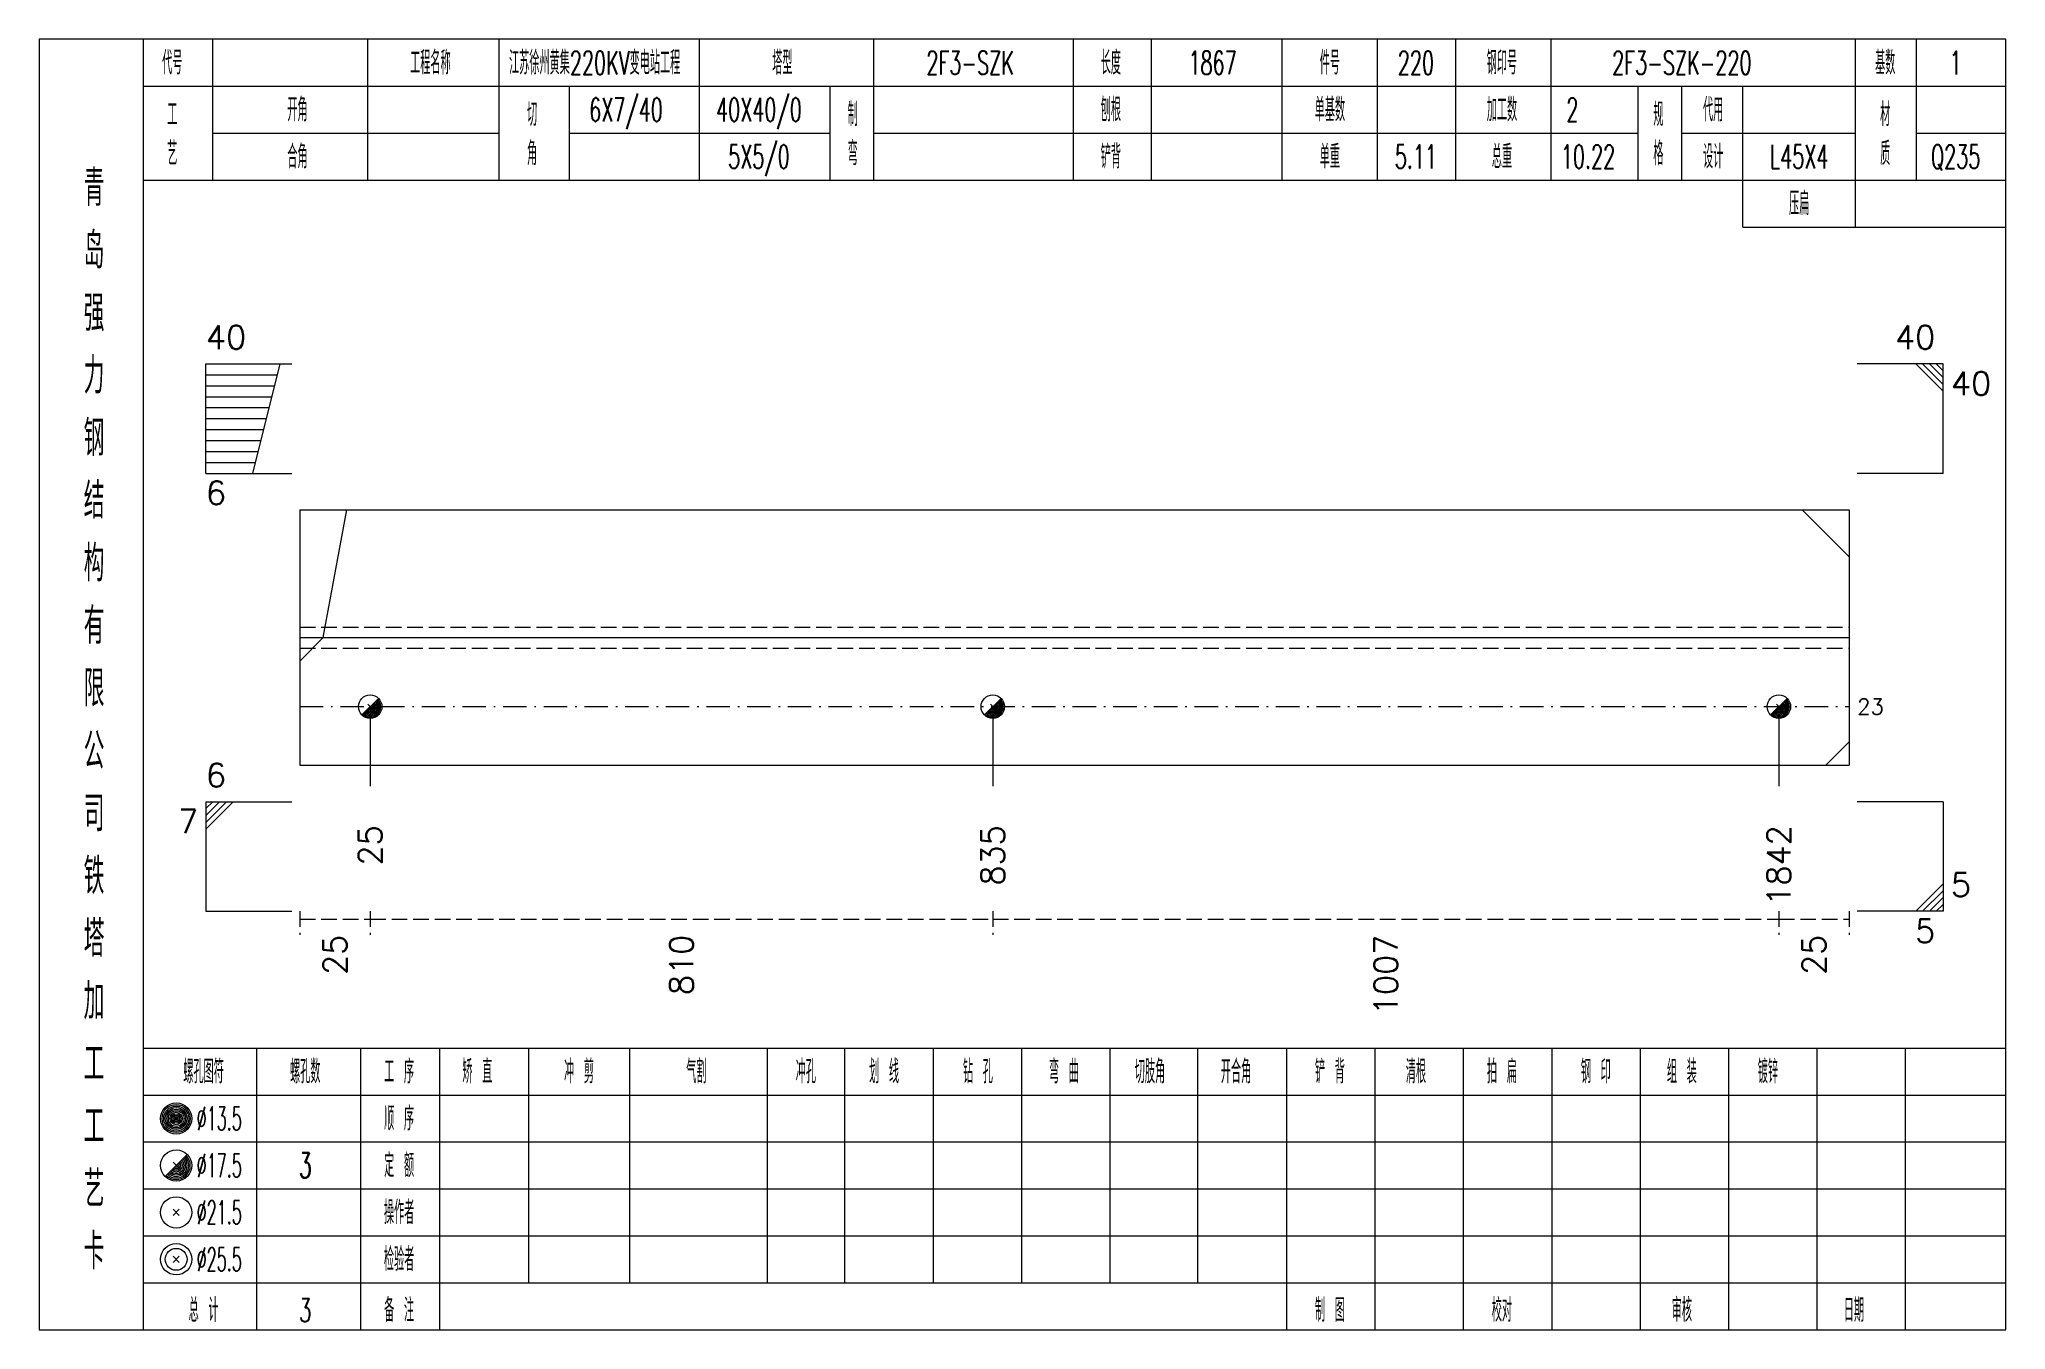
# Model space of a CAD drawing. Extents: x 0 to 4623, y -1159 to 4890.
# Drawn here: x 4359.6 to 4611, y 3600 to 3765 of the extents above; entities that cross this region are included whole.
import ezdxf
from ezdxf.enums import TextEntityAlignment as Align

# ---------------------------------------------------------------- set-up
doc = ezdxf.new("R2010")
doc.units = 0
doc.header["$MEASUREMENT"] = 0
doc.linetypes.add('一点画线', pattern=[5.2, 3, -1, 0.2, -1])
doc.linetypes.add('虚线', pattern=[2.75, 2, -0.75])
doc.layers.get('0').update_dxf_attribs({"linetype": 'CONTINUOUS', "lineweight": 25})
for name, color, linetype, lineweight in [('1', 7, 'CONTINUOUS', 25), ('4', 7, 'CONTINUOUS', 25), ('5', 7, 'CONTINUOUS', 25)]:
    doc.layers.add(name, color=color, linetype=linetype, lineweight=lineweight)
doc.styles.get("Standard").update_dxf_attribs({"font": 'simplex.shx', "width": 0.7, "height": 3, "bigfont": 'gbhzfs.shx'})

msp = doc.modelspace()

# ---------------------------------------------------------------- texts
at = {"color": 7, "linetype": 'Continuous', "lineweight": 13}
for s, p in [('40', (4380.9, 3724.5)), ('6', (4380.9, 3668.5)), ('5', (4604, 3654.5))]:
    msp.add_text(s, height=3, dxfattribs=at).set_placement(p, align=Align.BOTTOM_LEFT)
msp.add_text('40', height=3, dxfattribs=at).set_placement((4602, 3724.5), align=Align.BOTTOM_RIGHT)
for s, p in [('40', (4604, 3722.5)), ('6', (4380.9, 3708.5))]:
    msp.add_text(s, height=3, dxfattribs=at).set_placement(p, align=Align.TOP_LEFT)
msp.add_text('23', height=2, dxfattribs=at).set_placement((4592, 3679.667), align=Align.MIDDLE_LEFT)
for s, p in [('7', (4379.9, 3666.5)), ('5', (4602, 3652.5))]:
    msp.add_text(s, height=3, dxfattribs=at).set_placement(p, align=Align.TOP_RIGHT)
at = {"color": 8, "linetype": 'Continuous', "lineweight": 9}
for s, p in [('25', (4397.4, 3650.5)), ('810', (4441.699, 3650.5)), ('1007', (4531.749, 3650.5)), ('25', (4586.5, 3650.5))]:
    msp.add_text(s, height=3, rotation=90, dxfattribs=at).set_placement(p, align=Align.MIDDLE_RIGHT)
at = {"layer": '1', "color": 7, "linetype": 'Continuous', "lineweight": 13}
for s, p in [('25', (4401.9, 3664.5)), ('835', (4481.499, 3664.5)), ('1842', (4582, 3664.5))]:
    msp.add_text(s, height=3, rotation=90, dxfattribs=at).set_placement(p, align=Align.MIDDLE_RIGHT)
at = {"layer": '4', "color": 1, "linetype": 'Continuous', "lineweight": 13}
for s, height, width, p in [('代号', 3, 0.6, (4376.6, 3762)), ('工程名称', 3, 0.6, (4409.6, 3762)), ('江苏徐州黄集220KV变电站工程', 3, 0.6, (4430.6, 3762)), ('塔型', 3, 0.6, (4454.6, 3762)), ('2F3-SZK', 3, 0.6, (4478.6, 3762)), ('长度', 3, 0.6, (4496.6, 3762)), ('1867', 3, 0.6, (4509.6, 3762)), ('件号', 3, 0.6, (4524.6, 3762)), ('220', 3, 0.6, (4535.6, 3762)), ('钢印号', 3, 0.6, (4546.6, 3762)), ('2F3-SZK-220', 3, 0.6, (4569.6, 3762)), ('基数', 3, 0.6, (4595.6, 3762)), ('1', 3, 0.6, (4604.6, 3762)), ('工', 3, 0.6, (4376.6, 3755.4)), ('开角', 3, 0.6, (4392.6, 3756)), ('切', 3, 0.6, (4422.6, 3755.4)), ('6X7/40', 3, 0.6, (4434.6, 3756)), ('40X40/0', 3, 0.6, (4451.6, 3756)), ('制', 3, 0.6, (4463.6, 3755.4)), ('刨根', 3, 0.6, (4496.6, 3756)), ('单基数', 3, 0.6, (4524.6, 3756)), ('加工数', 3, 0.6, (4546.6, 3756)), ('2', 3, 0.6, (4555.6, 3756)), ('规', 3, 0.6, (4566.6, 3755.4)), ('代用', 3, 0.6, (4573.6, 3756)), ('材', 3, 0.6, (4595.6, 3755.4)), ('艺', 3, 0.6, (4376.6, 3750.4)), ('合角', 3, 0.6, (4392.6, 3750)), ('角', 3, 0.6, (4422.6, 3750.4)), ('5X5/0', 3, 0.6, (4451.6, 3750)), ('弯', 3, 0.6, (4463.6, 3750.4)), ('铲背', 3, 0.6, (4496.6, 3750)), ('单重', 3, 0.6, (4524.6, 3750)), ('5.11', 3, 0.6, (4535.6, 3750)), ('总重', 3, 0.6, (4546.6, 3750)), ('10.22', 3, 0.6, (4557.6, 3750)), ('格', 3, 0.6, (4566.6, 3750.4)), ('设计', 3, 0.6, (4573.6, 3750)), ('L45X4', 3, 0.6, (4584.6, 3750)), ('质', 3, 0.6, (4595.6, 3750.4)), ('Q235', 3, 0.6, (4604.6, 3750)), ('青', 4.6, 0.8, (4366.6, 3746)), ('压扁', 3, 0.6, (4584.6, 3744)), ('岛', 4.6, 0.8, (4366.6, 3738)), ('强', 4.6, 0.8, (4366.6, 3730)), ('力', 4.6, 0.8, (4366.6, 3722)), ('钢', 4.6, 0.8, (4366.6, 3714)), ('结', 4.6, 0.8, (4366.6, 3706)), ('构', 4.6, 0.8, (4366.6, 3698)), ('有', 4.6, 0.8, (4366.6, 3690)), ('限', 4.6, 0.8, (4366.6, 3682)), ('公', 4.6, 0.8, (4366.6, 3674)), ('司', 4.6, 0.8, (4366.6, 3666)), ('铁', 4.6, 0.8, (4366.6, 3658)), ('塔', 4.6, 0.8, (4366.6, 3650)), ('加', 4.6, 0.8, (4366.6, 3642)), ('工', 4.6, 0.8, (4366.6, 3634)), ('螺孔图符', 3, 0.6, (4380.6, 3633)), ('螺孔数', 3, 0.6, (4393.6, 3633)), ('工 序', 3, 0.6, (4405.6, 3633)), ('矫 直', 3, 0.6, (4415.6, 3633)), ('冲 剪', 3, 0.6, (4428.6, 3633)), ('气割', 3, 0.6, (4443.6, 3633)), ('冲孔', 3, 0.6, (4457.6, 3633)), ('划 线', 3, 0.6, (4467.6, 3633)), ('钻 孔', 3, 0.6, (4479.6, 3633)), ('弯 曲', 3, 0.6, (4490.6, 3633)), ('切肢角', 3, 0.6, (4501.6, 3633)), ('开合角', 3, 0.6, (4512.6, 3633)), ('铲 背', 3, 0.6, (4524.6, 3633)), ('清根', 3, 0.6, (4535.6, 3633)), ('拍 扁', 3, 0.6, (4546.6, 3633)), ('钢 印', 3, 0.6, (4558.6, 3633)), ('组 装', 3, 0.6, (4569.6, 3633)), ('镀锌', 3, 0.6, (4580.6, 3633)), ('工', 4.6, 0.8, (4366.6, 3626)), ('%%C13.5', 3, 0.5, (4382.6, 3627)), ('顺 序', 3, 0.6, (4405.6, 3627)), ('定 额', 3, 0.6, (4405.6, 3621)), ('艺', 4.6, 0.8, (4366.6, 3618)), ('%%C17.5', 3, 0.5, (4382.6, 3621)), ('3', 3.2, 0.6, (4393.6, 3621)), ('%%C21.5', 3, 0.5, (4382.6, 3615)), ('操作者', 3, 0.6, (4405.6, 3615)), ('卡', 4.6, 0.8, (4366.6, 3610)), ('%%C25.5', 3, 0.5, (4382.6, 3609)), ('检验者', 3, 0.6, (4405.6, 3609)), ('总 计', 3, 0.6, (4380.6, 3602.5)), ('3', 3, 0.6, (4393.6, 3602.5)), ('备 注', 3, 0.6, (4405.6, 3602.5)), ('制 图', 3, 0.6, (4524.6, 3602.5)), ('校对', 3, 0.6, (4546.6, 3602.5)), ('审核', 3, 0.6, (4569.6, 3602.5)), ('日期', 3, 0.6, (4591.6, 3602.5))]:
    msp.add_text(s, height=height, dxfattribs=dict(at, width=width)).set_placement(p, align=Align.MIDDLE_CENTER)

# ---------------------------------------------------------------- blocks, each defined once
blk = doc.blocks.new('孔17.5')
at = {"layer": '5', "color": 7, "linetype": 'Continuous', "lineweight": 13}
for p, q in [((-0.707, -0.707), (0.707, 0.707)), ((-0.2, 0.2), (0.2, -0.2))]:
    blk.add_line(p, q, dxfattribs=at)
blk.add_circle((0, 0), 1, dxfattribs=at)
for radius in [0.9, 0.8, 0.7, 0.6, 0.5, 0.4, 0.3, 0.2, 0.1]:
    blk.add_arc((0, 0), radius, 225, 45, dxfattribs=at)

# ---------------------------------------------------------------- linework, layer by layer
at = {"color": 7, "linetype": 'Continuous', "lineweight": 13}
for p, q in [((4380.9, 3723.5), (4391.9, 3723.5)), ((4380.9, 3709.5), (4380.9, 3723.5)), ((4386.9, 3709.5), (4390.4, 3723.5)), ((4603, 3723.5), (4592, 3723.5)), ((4599.5, 3723.5), (4603, 3720)), ((4600.375, 3723.5), (4603, 3720.875)), ((4601.25, 3723.5), (4603, 3721.75)), ((4602.125, 3723.5), (4603, 3722.625)), ((4603, 3709.5), (4603, 3723.5)), ((4380.9, 3722.1), (4390.05, 3722.1)), ((4380.9, 3720.7), (4389.7, 3720.7)), ((4380.9, 3719.3), (4389.35, 3719.3)), ((4380.9, 3717.9), (4389, 3717.9)), ((4380.9, 3716.5), (4388.65, 3716.5)), ((4380.9, 3715.1), (4388.3, 3715.1)), ((4380.9, 3713.7), (4387.95, 3713.7)), ((4380.9, 3712.3), (4387.6, 3712.3)), ((4380.9, 3710.9), (4387.25, 3710.9)), ((4380.9, 3709.5), (4391.9, 3709.5)), ((4603, 3709.5), (4592, 3709.5)), ((4395.9, 3688.5), (4398.9, 3704.833)), ((4591, 3698.833), (4585, 3704.833)), ((4392.9, 3685.5), (4395.9, 3688.5)), ((4401.9, 3679.667), (4401.9, 3669.5)), ((4481.499, 3679.667), (4481.499, 3669.5)), ((4582, 3679.667), (4582, 3669.5)), ((4591, 3675.167), (4588, 3672.167)), ((4380.9, 3667.5), (4391.9, 3667.5)), ((4380.9, 3667.5), (4380.9, 3653.5)), ((4381.775, 3667.5), (4380.9, 3666.625)), ((4382.65, 3667.5), (4380.9, 3665.75)), ((4383.525, 3667.5), (4380.9, 3664.875)), ((4384.4, 3667.5), (4380.9, 3664)), ((4603, 3667.5), (4592, 3667.5)), ((4603, 3667.5), (4603, 3653.5)), ((4599.5, 3653.5), (4603, 3657)), ((4600.375, 3653.5), (4603, 3656.125)), ((4380.9, 3653.5), (4391.9, 3653.5)), ((4603, 3653.5), (4592, 3653.5)), ((4601.25, 3653.5), (4603, 3655.25)), ((4602.125, 3653.5), (4603, 3654.375))]:
    msp.add_line(p, q, dxfattribs=at)
at = {"color": 7, "linetype": 'Continuous', "lineweight": 18}
for p, q in [((4392.9, 3704.833), (4392.9, 3672.167)), ((4392.9, 3704.833), (4591, 3704.833)), ((4591, 3704.833), (4591, 3672.167)), ((4392.9, 3688.5), (4591, 3688.5))]:
    msp.add_line(p, q, dxfattribs=at)
at = {"color": 1, "linetype": '虚线', "lineweight": 18}
for p, q in [((4392.9, 3689.833), (4591, 3689.833)), ((4392.9, 3687.167), (4591, 3687.167))]:
    msp.add_line(p, q, dxfattribs=at)
at = {"color": 3, "linetype": '一点画线', "lineweight": 13}
msp.add_line((4392.9, 3679.667), (4591, 3679.667), dxfattribs=at)
at = {"color": 8, "linetype": '虚线', "lineweight": 9}
for p, q in [((4392.9, 3653.5), (4392.9, 3650.5)), ((4401.9, 3653.5), (4401.9, 3650.5)), ((4401.9, 3653.5), (4401.9, 3650.5)), ((4481.499, 3653.5), (4481.499, 3650.5)), ((4481.499, 3653.5), (4481.499, 3650.5)), ((4582, 3653.5), (4582, 3650.5)), ((4582, 3653.5), (4582, 3650.5)), ((4591, 3653.5), (4591, 3650.5)), ((4392.9, 3652.5), (4401.9, 3652.5)), ((4401.9, 3652.5), (4481.499, 3652.5)), ((4481.499, 3652.5), (4582, 3652.5)), ((4582, 3652.5), (4591, 3652.5))]:
    msp.add_line(p, q, dxfattribs=at)
at = {"layer": '1', "color": 7, "linetype": 'Continuous', "lineweight": 18}
msp.add_line((4392.9, 3672.167), (4591, 3672.167), dxfattribs=at)
at = {"layer": '4', "color": 1, "linetype": 'Continuous', "lineweight": 18}
for p, q in [((4372.9, 3600), (4372.9, 3765)), ((4381.8, 3747), (4381.8, 3765)), ((4401.6, 3747), (4401.6, 3765)), ((4418.4, 3747), (4418.4, 3765)), ((4444, 3747), (4444, 3765)), ((4466.3, 3747), (4466.3, 3765)), ((4491.8, 3747), (4491.8, 3765)), ((4501.8, 3747), (4501.8, 3765)), ((4518.5, 3747), (4518.5, 3765)), ((4530.7, 3747), (4530.7, 3765)), ((4540.7, 3747), (4540.7, 3765)), ((4552.9, 3747), (4552.9, 3765)), ((4591.8, 3741), (4591.8, 3765)), ((4599.6, 3747), (4599.6, 3765)), ((4372.9, 3759), (4611, 3759)), ((4427.4, 3747), (4427.4, 3759)), ((4460.7, 3747), (4460.7, 3759)), ((4564, 3747), (4564, 3759)), ((4569.6, 3747), (4569.6, 3759)), ((4577.4, 3741), (4577.4, 3759)), ((4381.8, 3753), (4418.4, 3753)), ((4427.4, 3753), (4460.7, 3753)), ((4466.3, 3753), (4564, 3753)), ((4569.6, 3753), (4591.8, 3753)), ((4599.6, 3753), (4611, 3753)), ((4372.9, 3747), (4611, 3747)), ((4577.4, 3741), (4611, 3741)), ((4372.9, 3636), (4611, 3636)), ((4387.4, 3600), (4387.4, 3636)), ((4400.7, 3600), (4400.7, 3636)), ((4410.8, 3600), (4410.8, 3636)), ((4422.2, 3606), (4422.2, 3636)), ((4435.1, 3606), (4435.1, 3636)), ((4452.7, 3606), (4452.7, 3636)), ((4462.6, 3606), (4462.6, 3636)), ((4473.9, 3606), (4473.9, 3636)), ((4485.2, 3606), (4485.2, 3636)), ((4496.5, 3606), (4496.5, 3636)), ((4507.7, 3606), (4507.7, 3636)), ((4519.1, 3606), (4519.1, 3636)), ((4530.4, 3606), (4530.4, 3636)), ((4541.7, 3606), (4541.7, 3636)), ((4553, 3606), (4553, 3636)), ((4564.3, 3606), (4564.3, 3636)), ((4575.6, 3606), (4575.6, 3636)), ((4586.9, 3606), (4586.9, 3636)), ((4598.2, 3606), (4598.2, 3636)), ((4372.9, 3630), (4611, 3630)), ((4372.9, 3624), (4611, 3624)), ((4372.9, 3618), (4611, 3618)), ((4372.9, 3612), (4611, 3612)), ((4372.9, 3606), (4611, 3606)), ((4519.1, 3600), (4519.1, 3606)), ((4530.4, 3600), (4530.4, 3606)), ((4541.7, 3600), (4541.7, 3606)), ((4553, 3600), (4553, 3606)), ((4564.3, 3600), (4564.3, 3606)), ((4575.6, 3600), (4575.6, 3606)), ((4586.9, 3600), (4586.9, 3606)), ((4598.2, 3600), (4598.2, 3606))]:
    msp.add_line(p, q, dxfattribs=at)
at = {"layer": '4', "color": 7, "linetype": 'Continuous', "lineweight": 13}
for p, q in [((4376.9, 3626.8), (4377.3, 3627.2)), ((4377.3, 3626.8), (4376.9, 3627.2)), ((4375.686, 3619.586), (4378.514, 3622.414)), ((4376.7, 3621.4), (4377.5, 3620.6)), ((4376.7, 3614.6), (4377.5, 3615.4)), ((4376.7, 3615.4), (4377.5, 3614.6)), ((4376.7, 3608.6), (4377.5, 3609.4)), ((4376.7, 3609.4), (4377.5, 3608.6))]:
    msp.add_line(p, q, dxfattribs=at)
at = {"layer": '4', "color": 1, "linetype": 'Continuous', "lineweight": 18}
msp.add_lwpolyline([(4359.6, 3765), (4359.6, 3600), (4611, 3600), (4611, 3765)], close=True, dxfattribs=at)
at = {"layer": '4', "color": 7, "linetype": 'Continuous', "lineweight": 13}
for centre, radius in [((4377.1, 3627), 2), ((4377.1, 3627), 1.8), ((4377.1, 3627), 1.6), ((4377.1, 3627), 1.4), ((4377.1, 3627), 1.2), ((4377.1, 3627), 1), ((4377.1, 3627), 0.8), ((4377.1, 3627), 0.6), ((4377.1, 3627), 0.4), ((4377.1, 3627), 0.2), ((4377.1, 3621), 2), ((4377.1, 3615), 2), ((4377.1, 3609), 2), ((4377.1, 3609), 1.4)]:
    msp.add_circle(centre, radius, dxfattribs=at)
for radius in [1.8, 1.6, 1.4, 1.2, 1, 0.8, 0.6, 0.4, 0.2]:
    msp.add_arc((4377.1, 3621), radius, 225, 45, dxfattribs=at)

# ---------------------------------------------------------------- block references
at = {"layer": '1', "color": 7, "linetype": 'Continuous', "lineweight": 13, "xscale": 1.5, "yscale": 1.5, "zscale": 1.5}
for p in [(4401.9, 3679.667), (4481.499, 3679.667), (4582, 3679.667)]:
    msp.add_blockref('孔17.5', p, dxfattribs=at)

msp.set_redraw_order([(e.dxf.handle, doc.entitydb.next_handle()) for e in msp.query("TEXT MTEXT ATTDEF DIMENSION ARC_DIMENSION")])  # texts and dimensions are drawn at this point

doc.saveas('drawing.dxf')
